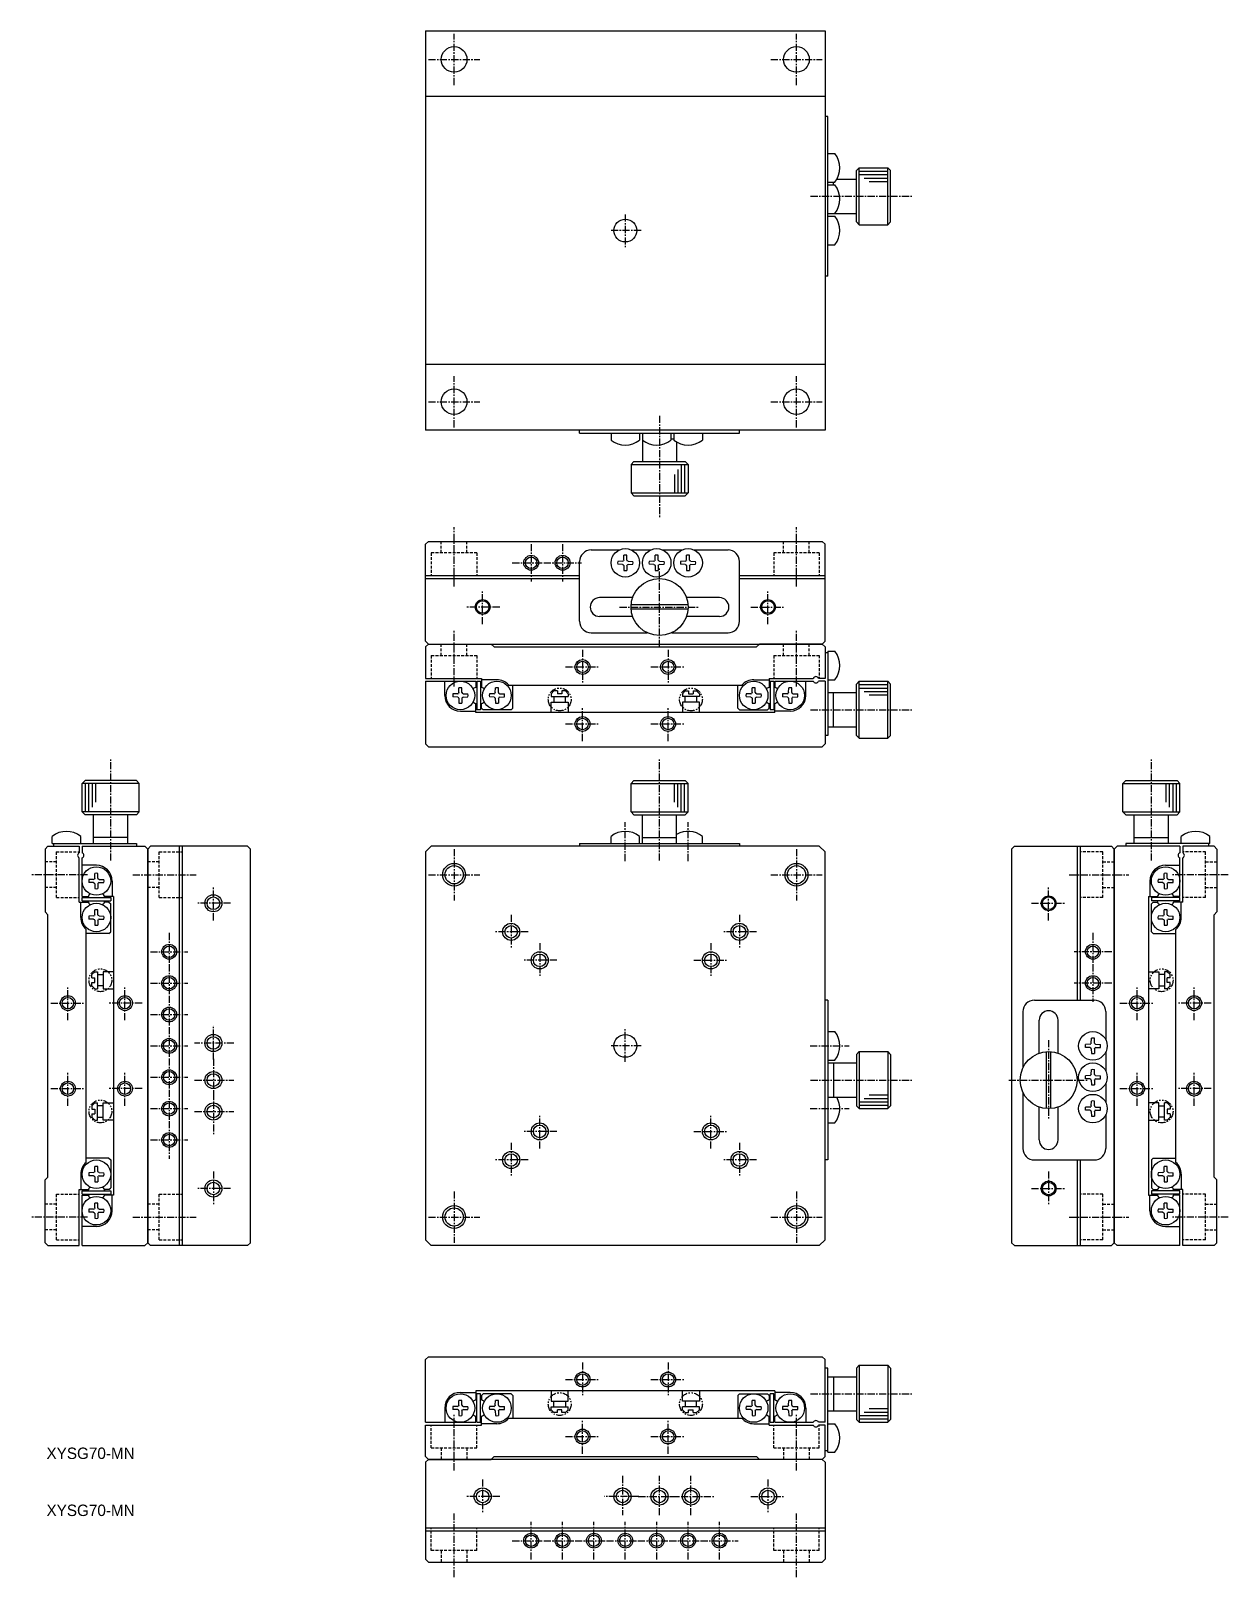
# Model space of a CAD drawing. Extents: x 83 to 293, y 48 to 319.
import ezdxf

# ---------------------------------------------------------------- set-up
doc = ezdxf.new("R2010")
doc.units = 0
for name, pattern in [('CENTER', [2, 1.25, -0.25, 0.25, -0.25]), ('DASHED', [0.75, 0.5, -0.25]), ('PHANTOM', [2.5, 1.25, -0.25, 0.25, -0.25, 0.25, -0.25])]:
    doc.linetypes.add(name, pattern=pattern)
doc.layers.get('0').update_dxf_attribs({"linetype": 'CONTINUOUS'})
doc.layers.add('CENTER', color=1, linetype='CENTER')

msp = doc.modelspace()

# ---------------------------------------------------------------- texts
at = {"color": 7, "linetype": 'CONTINUOUS'}
for p in [(86.05, 68.28), (86.05, 58.28)]:
    msp.add_text('XYSG70-MN', height=2, dxfattribs=at).set_placement(p)

# ---------------------------------------------------------------- linework, layer by layer
at = {"color": 7, "linetype": 'CONTINUOUS'}
for p, q in [((152.49, 318.63), (222.49, 318.63)), ((152.49, 318.63), (152.49, 248.63)), ((222.49, 318.63), (222.49, 248.63)), ((222.49, 307.13), (152.49, 307.13)), ((222.99, 303.63), (222.49, 303.63)), ((222.99, 275.63), (222.99, 303.63)), ((222.99, 297.13), (224.21, 297.13)), ((227.99, 294.13), (228.49, 294.63)), ((227.99, 285.13), (227.99, 294.13)), ((228.49, 284.63), (228.49, 294.63)), ((228.49, 294.63), (233.49, 294.63)), ((233.49, 284.63), (233.49, 294.63)), ((233.49, 294.63), (233.99, 294.13)), ((233.99, 285.13), (233.99, 294.13)), ((222.99, 292.13), (224.21, 292.13)), ((222.99, 291.63), (224.21, 291.63)), ((223.99, 291.63), (223.99, 292.13)), ((224.55, 292.63), (227.99, 292.63)), ((222.99, 286.63), (224.21, 286.63)), ((222.99, 286.13), (224.21, 286.13)), ((224.21, 286.63), (227.99, 286.63)), ((228.49, 284.63), (227.99, 285.13)), ((228.49, 284.63), (233.49, 284.63)), ((233.99, 285.13), (233.49, 284.63)), ((222.99, 281.13), (224.21, 281.13)), ((222.99, 275.63), (222.49, 275.63)), ((222.49, 260.13), (152.49, 260.13)), ((222.49, 248.63), (152.49, 248.63)), ((179.49, 248.13), (179.49, 248.63)), ((179.49, 248.13), (207.49, 248.13)), ((184.99, 248.13), (184.99, 246.9)), ((189.99, 248.13), (189.99, 246.9)), ((190.49, 248.13), (190.49, 246.9)), ((190.49, 246.9), (190.49, 243.13)), ((195.49, 248.13), (195.49, 246.9)), ((195.49, 247.13), (195.99, 247.13)), ((195.99, 248.13), (195.99, 246.9)), ((200.99, 248.13), (200.99, 246.9)), ((207.49, 248.13), (207.49, 248.63)), ((196.49, 246.56), (196.49, 243.13)), ((188.49, 242.63), (188.99, 243.13)), ((188.49, 242.63), (198.49, 242.63)), ((188.49, 242.63), (188.49, 237.63)), ((188.99, 243.13), (197.99, 243.13)), ((197.99, 243.13), (198.49, 242.63)), ((198.49, 242.63), (198.49, 237.63)), ((188.49, 237.63), (198.49, 237.63)), ((188.99, 237.13), (188.49, 237.63)), ((188.99, 237.13), (197.99, 237.13)), ((198.49, 237.63), (197.99, 237.13)), ((152.99, 229.13), (152.49, 228.63)), ((152.49, 211.63), (152.49, 228.63)), ((152.99, 229.13), (221.99, 229.13)), ((221.99, 229.13), (222.49, 228.63)), ((222.49, 211.63), (222.49, 228.63)), ((179.49, 215.13), (179.49, 225.63)), ((181.49, 227.63), (186.4, 227.63)), ((186.99, 225.65), (186.16, 225.64)), ((186.99, 225.1), (186.16, 225.12)), ((186.99, 225.65), (187.15, 225.72)), ((186.99, 225.1), (187.15, 225.03)), ((187.21, 225.86), (187.15, 225.72)), ((187.21, 224.89), (187.15, 225.03)), ((187.21, 225.86), (187.23, 226.7)), ((187.76, 225.86), (187.75, 226.7)), ((187.76, 225.86), (187.82, 225.72)), ((187.76, 224.89), (187.82, 225.03)), ((187.99, 225.65), (187.82, 225.72)), ((187.99, 225.1), (187.82, 225.03)), ((187.99, 225.65), (188.81, 225.64)), ((187.99, 225.1), (188.81, 225.12)), ((188.58, 227.63), (191.9, 227.63)), ((192.49, 225.65), (191.66, 225.64)), ((192.49, 225.1), (191.66, 225.12)), ((192.49, 225.65), (192.65, 225.72)), ((192.49, 225.1), (192.65, 225.03)), ((192.71, 225.86), (192.65, 225.72)), ((192.71, 224.89), (192.65, 225.03)), ((192.71, 225.86), (192.73, 226.7)), ((193.26, 225.86), (193.25, 226.7)), ((193.26, 225.86), (193.32, 225.72)), ((193.26, 224.89), (193.32, 225.03)), ((193.49, 225.65), (193.32, 225.72)), ((193.49, 225.1), (193.32, 225.03)), ((193.49, 225.65), (194.31, 225.64)), ((193.49, 225.1), (194.31, 225.12)), ((194.08, 227.63), (197.4, 227.63)), ((197.99, 225.65), (197.16, 225.64)), ((197.99, 225.1), (197.16, 225.12)), ((197.99, 225.65), (198.15, 225.72)), ((197.99, 225.1), (198.15, 225.03)), ((198.21, 225.86), (198.15, 225.72)), ((198.21, 224.89), (198.15, 225.03)), ((198.21, 225.86), (198.23, 226.7)), ((198.76, 225.86), (198.75, 226.7)), ((198.76, 225.86), (198.82, 225.72)), ((198.76, 224.89), (198.82, 225.03)), ((198.99, 225.65), (198.82, 225.72)), ((198.99, 225.1), (198.82, 225.03)), ((198.99, 225.65), (199.81, 225.64)), ((198.99, 225.1), (199.81, 225.12)), ((199.58, 227.63), (205.49, 227.63)), ((207.49, 215.13), (207.49, 225.63)), ((152.49, 223.13), (179.49, 223.13)), ((152.49, 222.63), (179.49, 222.63)), ((187.21, 224.89), (187.23, 224.05)), ((187.76, 224.89), (187.75, 224.05)), ((192.71, 224.89), (192.73, 224.05)), ((193.26, 224.89), (193.25, 224.05)), ((198.21, 224.89), (198.23, 224.05)), ((198.76, 224.89), (198.75, 224.05)), ((207.49, 223.13), (222.49, 223.13)), ((207.49, 222.63), (222.49, 222.63)), ((188.84, 219.28), (182.99, 219.28)), ((198.47, 218.03), (188.5, 218.03)), ((198.47, 217.23), (188.5, 217.23)), ((203.99, 219.28), (198.13, 219.28)), ((188.7, 215.98), (182.99, 215.98)), ((203.99, 215.98), (198.27, 215.98)), ((152.99, 211.13), (152.49, 211.63)), ((181.49, 213.13), (191.31, 213.13)), ((195.67, 213.13), (205.49, 213.13)), ((222.49, 211.63), (221.99, 211.13)), ((152.49, 210.63), (152.99, 211.13)), ((152.49, 210.63), (152.49, 205.13)), ((152.99, 211.13), (221.99, 211.13)), ((152.99, 211.13), (163.99, 211.13)), ((164.49, 210.63), (163.99, 211.13)), ((164.49, 210.63), (210.49, 210.63)), ((210.99, 211.13), (210.49, 210.63)), ((221.99, 211.13), (210.99, 211.13)), ((222.49, 210.63), (221.99, 211.13)), ((222.49, 210.63), (222.49, 205.13)), ((222.99, 209.63), (222.49, 209.63)), ((222.99, 209.88), (224.21, 209.88)), ((222.99, 209.88), (222.99, 195.13)), ((152.49, 205.13), (162.29, 205.13)), ((152.49, 204.63), (152.49, 193.63)), ((152.49, 204.63), (161.29, 204.63)), ((155.84, 202.13), (155.84, 204.63)), ((158.31, 202.62), (158.33, 203.45)), ((158.86, 202.62), (158.85, 203.45)), ((161.29, 204.63), (161.29, 203.54)), ((161.49, 204.63), (162.09, 204.63)), ((161.49, 204.63), (161.49, 199.63)), ((162.09, 204.63), (162.09, 199.63)), ((162.29, 205.13), (162.29, 203.54)), ((164.99, 204.88), (162.29, 204.88)), ((164.71, 202.62), (164.73, 203.45)), ((165.26, 202.62), (165.25, 203.45)), ((167.07, 203.93), (207.91, 203.93)), ((167.79, 199.93), (167.79, 203.93)), ((207.19, 199.93), (207.19, 203.93)), ((209.71, 202.62), (209.73, 203.45)), ((209.99, 204.88), (212.69, 204.88)), ((210.26, 202.62), (210.25, 203.45)), ((212.69, 205.13), (220.43, 205.13)), ((212.69, 205.13), (212.69, 203.54)), ((212.89, 204.63), (213.49, 204.63)), ((212.89, 204.63), (212.89, 199.63)), ((213.49, 204.63), (213.49, 199.63)), ((213.69, 204.63), (220.43, 204.63)), ((213.69, 204.63), (213.69, 203.54)), ((216.11, 202.62), (216.13, 203.45)), ((216.66, 202.62), (216.65, 203.45)), ((219.14, 202.13), (219.14, 204.63)), ((222.49, 205.13), (221.35, 205.13)), ((222.49, 204.63), (221.35, 204.63)), ((222.49, 204.63), (222.49, 193.63)), ((222.99, 204.88), (224.21, 204.88)), ((227.99, 204.13), (228.49, 204.63)), ((227.99, 195.13), (227.99, 204.13)), ((228.49, 194.63), (228.49, 204.63)), ((228.49, 204.63), (233.49, 204.63)), ((233.49, 194.63), (233.49, 204.63)), ((233.49, 204.63), (233.99, 204.13)), ((233.99, 195.13), (233.99, 204.13)), ((158.11, 202.4), (157.26, 202.39)), ((158.11, 201.85), (157.26, 201.87)), ((158.11, 202.4), (158.24, 202.46)), ((158.11, 201.85), (158.24, 201.79)), ((158.31, 202.62), (158.24, 202.46)), ((158.31, 201.63), (158.24, 201.79)), ((158.31, 201.63), (158.33, 200.8)), ((158.86, 201.63), (158.85, 200.8)), ((158.86, 202.62), (158.94, 202.46)), ((158.86, 201.63), (158.94, 201.79)), ((159.07, 202.4), (158.94, 202.46)), ((159.07, 201.85), (158.94, 201.79)), ((159.07, 202.4), (159.91, 202.39)), ((159.07, 201.85), (159.91, 201.87)), ((161.29, 199.13), (161.29, 200.71)), ((162.29, 199.93), (162.29, 200.71)), ((164.51, 202.4), (163.66, 202.39)), ((164.51, 201.85), (163.66, 201.87)), ((164.51, 202.4), (164.64, 202.46)), ((164.51, 201.85), (164.64, 201.79)), ((164.71, 202.62), (164.64, 202.46)), ((164.71, 201.63), (164.64, 201.79)), ((164.71, 201.63), (164.73, 200.8)), ((165.26, 201.63), (165.25, 200.8)), ((165.26, 202.62), (165.34, 202.46)), ((165.26, 201.63), (165.34, 201.79)), ((165.47, 202.4), (165.34, 202.46)), ((165.47, 201.85), (165.34, 201.79)), ((165.47, 202.4), (166.31, 202.39)), ((165.47, 201.85), (166.31, 201.87)), ((174.49, 202.43), (174.99, 202.93)), ((174.49, 202.43), (174.49, 201.93)), ((174.49, 201.93), (177.49, 201.93)), ((174.49, 200.93), (177.49, 200.93)), ((174.49, 199.13), (174.49, 200.93)), ((175.59, 202.93), (174.99, 202.93)), ((174.99, 201.93), (174.99, 200.93)), ((175.59, 202.93), (175.59, 202.43)), ((176.39, 202.43), (175.59, 202.43)), ((176.99, 202.93), (176.39, 202.93)), ((176.39, 202.93), (176.39, 202.43)), ((177.49, 202.43), (176.99, 202.93)), ((176.99, 200.93), (176.99, 201.93)), ((177.49, 202.43), (177.49, 201.93)), ((177.49, 200.93), (177.49, 199.13)), ((197.49, 202.43), (197.99, 202.93)), ((197.49, 202.43), (197.49, 201.93)), ((200.49, 201.93), (197.49, 201.93)), ((200.49, 200.93), (197.49, 200.93)), ((197.49, 200.93), (197.49, 199.13)), ((197.99, 202.93), (198.59, 202.93)), ((197.99, 200.93), (197.99, 201.93)), ((198.59, 202.93), (198.59, 202.43)), ((198.59, 202.43), (199.39, 202.43)), ((199.39, 202.93), (199.99, 202.93)), ((199.39, 202.93), (199.39, 202.43)), ((200.49, 202.43), (199.99, 202.93)), ((199.99, 201.93), (199.99, 200.93)), ((200.49, 202.43), (200.49, 201.93)), ((200.49, 199.13), (200.49, 200.93)), ((209.51, 202.4), (208.66, 202.39)), ((209.51, 201.85), (208.66, 201.87)), ((209.51, 202.4), (209.64, 202.46)), ((209.51, 201.85), (209.64, 201.79)), ((209.71, 202.62), (209.64, 202.46)), ((209.71, 201.63), (209.64, 201.79)), ((209.71, 201.63), (209.73, 200.8)), ((210.26, 201.63), (210.25, 200.8)), ((210.26, 202.62), (210.34, 202.46)), ((210.26, 201.63), (210.34, 201.79)), ((210.47, 202.4), (210.34, 202.46)), ((210.47, 201.85), (210.34, 201.79)), ((210.47, 202.4), (211.31, 202.39)), ((210.47, 201.85), (211.31, 201.87)), ((212.69, 199.93), (212.69, 200.71)), ((213.69, 199.13), (213.69, 200.71)), ((215.91, 202.4), (215.06, 202.39)), ((215.91, 201.85), (215.06, 201.87)), ((215.91, 202.4), (216.04, 202.46)), ((215.91, 201.85), (216.04, 201.79)), ((216.11, 202.62), (216.04, 202.46)), ((216.11, 201.63), (216.04, 201.79)), ((216.11, 201.63), (216.13, 200.8)), ((216.66, 201.63), (216.65, 200.8)), ((216.66, 202.62), (216.74, 202.46)), ((216.66, 201.63), (216.74, 201.79)), ((216.87, 202.4), (216.74, 202.46)), ((216.87, 201.85), (216.74, 201.79)), ((216.87, 202.4), (217.71, 202.39)), ((216.87, 201.85), (217.71, 201.87)), ((222.99, 202.63), (227.99, 202.63)), ((223.99, 196.63), (223.99, 202.63)), ((158.59, 199.38), (161.29, 199.38)), ((213.69, 199.13), (161.29, 199.13)), ((162.09, 199.63), (161.49, 199.63)), ((162.29, 199.93), (162.59, 199.63)), ((167.49, 199.63), (162.59, 199.63)), ((167.79, 199.93), (167.49, 199.63)), ((207.19, 199.93), (207.49, 199.63)), ((207.49, 199.63), (212.39, 199.63)), ((212.69, 199.93), (212.39, 199.63)), ((213.49, 199.63), (212.89, 199.63)), ((216.39, 199.38), (213.69, 199.38)), ((222.99, 196.63), (227.99, 196.63)), ((152.49, 193.63), (152.99, 193.13)), ((152.99, 193.13), (221.99, 193.13)), ((222.49, 193.63), (221.99, 193.13)), ((222.99, 195.13), (222.49, 195.13)), ((228.49, 194.63), (227.99, 195.13)), ((228.49, 194.63), (233.49, 194.63)), ((233.99, 195.13), (233.49, 194.63)), ((92.3, 186.7), (92.8, 187.2)), ((101.8, 187.2), (92.8, 187.2)), ((101.8, 187.2), (102.3, 186.7)), ((188.99, 187.2), (188.49, 186.7)), ((188.99, 187.2), (197.99, 187.2)), ((198.49, 186.7), (197.99, 187.2)), ((275.18, 187.2), (274.68, 186.7)), ((275.18, 187.2), (284.18, 187.2)), ((284.68, 186.7), (284.18, 187.2)), ((102.3, 186.7), (92.3, 186.7)), ((92.3, 181.7), (92.3, 186.7)), ((102.3, 181.7), (102.3, 186.7)), ((188.49, 186.7), (198.49, 186.7)), ((188.49, 181.7), (188.49, 186.7)), ((198.49, 181.7), (198.49, 186.7)), ((274.68, 186.7), (284.68, 186.7)), ((274.68, 181.7), (274.68, 186.7)), ((284.68, 181.7), (284.68, 186.7)), ((102.3, 181.7), (92.3, 181.7)), ((92.8, 181.2), (92.3, 181.7)), ((102.3, 181.7), (101.8, 181.2)), ((188.49, 181.7), (198.49, 181.7)), ((188.49, 181.7), (188.99, 181.2)), ((197.99, 181.2), (198.49, 181.7)), ((274.68, 181.7), (284.68, 181.7)), ((274.68, 181.7), (275.18, 181.2)), ((284.18, 181.2), (284.68, 181.7)), ((101.8, 181.2), (92.8, 181.2)), ((94.3, 176.2), (94.3, 181.2)), ((100.3, 176.2), (100.3, 181.2)), ((188.99, 181.2), (197.99, 181.2)), ((190.49, 176.2), (190.49, 181.2)), ((196.49, 176.2), (196.49, 181.2)), ((275.18, 181.2), (284.18, 181.2)), ((276.68, 176.2), (276.68, 181.2)), ((282.68, 176.2), (282.68, 181.2)), ((87.05, 176.2), (87.05, 177.42)), ((87.05, 176.2), (101.8, 176.2)), ((87.3, 176.2), (87.3, 175.7)), ((92.05, 176.2), (92.05, 177.42)), ((100.3, 177.2), (94.3, 177.2)), ((101.8, 176.2), (101.8, 175.7)), ((179.49, 176.2), (179.49, 175.7)), ((179.49, 176.2), (207.49, 176.2)), ((184.99, 176.2), (184.99, 177.42)), ((189.99, 176.2), (189.99, 177.42)), ((190.49, 177.2), (196.49, 177.2)), ((200.99, 176.2), (200.99, 177.42)), ((207.49, 176.2), (207.49, 175.7)), ((275.18, 176.2), (275.18, 175.7)), ((289.93, 176.2), (275.18, 176.2)), ((276.68, 177.2), (282.68, 177.2)), ((284.93, 176.2), (284.93, 177.42)), ((289.68, 176.2), (289.68, 175.7)), ((289.93, 176.2), (289.93, 177.42)), ((86.3, 175.7), (85.8, 175.2)), ((85.8, 175.2), (85.8, 164.2)), ((86.3, 175.7), (91.8, 175.7)), ((91.8, 175.7), (91.8, 174.56)), ((91.8, 165.9), (91.8, 173.64)), ((92.3, 175.7), (103.3, 175.7)), ((92.3, 175.7), (92.3, 174.56)), ((92.3, 166.9), (92.3, 173.64)), ((103.3, 175.7), (103.8, 175.2)), ((103.8, 175.2), (104.3, 175.7)), ((103.8, 175.2), (104.3, 175.7)), ((103.8, 106.2), (103.8, 175.2)), ((103.8, 175.2), (103.8, 106.2)), ((121.3, 175.7), (104.3, 175.7)), ((109.3, 175.7), (109.3, 105.7)), ((109.8, 175.7), (109.8, 105.7)), ((121.3, 175.7), (121.8, 175.2)), ((121.8, 106.2), (121.8, 175.2)), ((152.49, 174.7), (153.49, 175.7)), ((152.49, 174.7), (152.49, 106.7)), ((221.49, 175.7), (153.49, 175.7)), ((222.49, 174.7), (221.49, 175.7)), ((222.49, 106.7), (222.49, 174.7)), ((255.18, 175.2), (255.68, 175.7)), ((255.18, 175.2), (255.18, 106.2)), ((255.68, 175.7), (272.68, 175.7)), ((266.68, 175.7), (266.68, 148.7)), ((267.18, 175.7), (267.18, 148.7)), ((273.18, 175.2), (272.68, 175.7)), ((273.68, 175.7), (273.18, 175.2)), ((273.18, 106.2), (273.18, 175.2)), ((273.18, 175.2), (273.18, 106.2)), ((284.68, 175.7), (273.68, 175.7)), ((284.68, 175.7), (284.68, 174.56)), ((284.68, 166.9), (284.68, 173.64)), ((285.18, 175.7), (285.18, 174.56)), ((290.68, 175.7), (285.18, 175.7)), ((285.18, 165.9), (285.18, 173.64)), ((290.68, 175.7), (291.18, 175.2)), ((291.18, 175.2), (291.18, 164.2)), ((94.8, 172.35), (92.3, 172.35)), ((94.52, 170.08), (94.54, 170.93)), ((95.07, 170.08), (95.06, 170.93)), ((281.91, 170.08), (281.92, 170.93)), ((282.18, 172.35), (284.68, 172.35)), ((282.46, 170.08), (282.44, 170.93)), ((94.3, 169.88), (93.47, 169.86)), ((94.3, 169.33), (93.47, 169.34)), ((94.3, 169.88), (94.46, 169.95)), ((94.3, 169.33), (94.46, 169.25)), ((94.52, 170.08), (94.46, 169.95)), ((94.52, 169.12), (94.46, 169.25)), ((94.52, 169.12), (94.54, 168.28)), ((95.07, 169.12), (95.06, 168.28)), ((95.07, 170.08), (95.13, 169.95)), ((95.07, 169.12), (95.13, 169.25)), ((95.29, 169.88), (95.13, 169.95)), ((95.29, 169.33), (95.13, 169.25)), ((95.29, 169.88), (96.12, 169.86)), ((95.29, 169.33), (96.12, 169.34)), ((97.55, 169.6), (97.55, 166.9)), ((279.43, 169.6), (279.43, 166.9)), ((281.68, 169.88), (280.86, 169.86)), ((281.68, 169.33), (280.86, 169.34)), ((281.68, 169.88), (281.85, 169.95)), ((281.68, 169.33), (281.85, 169.25)), ((281.91, 170.08), (281.85, 169.95)), ((281.91, 169.12), (281.85, 169.25)), ((281.91, 169.12), (281.92, 168.28)), ((282.46, 169.12), (282.44, 168.28)), ((282.46, 170.08), (282.52, 169.95)), ((282.46, 169.12), (282.52, 169.25)), ((282.68, 169.88), (282.52, 169.95)), ((282.68, 169.33), (282.52, 169.25)), ((282.68, 169.88), (283.51, 169.86)), ((282.68, 169.33), (283.51, 169.34)), ((91.8, 165.9), (93.38, 165.9)), ((92.05, 163.2), (92.05, 165.9)), ((92.3, 166.9), (93.38, 166.9)), ((92.3, 166.1), (92.3, 166.7)), ((92.3, 166.7), (97.3, 166.7)), ((92.3, 166.1), (97.3, 166.1)), ((97.8, 166.9), (96.21, 166.9)), ((97, 165.9), (96.21, 165.9)), ((97, 165.9), (97.3, 165.6)), ((97.3, 166.7), (97.3, 166.1)), ((97.3, 160.7), (97.3, 165.6)), ((97.8, 166.9), (97.8, 114.5)), ((279.18, 166.9), (279.18, 114.5)), ((279.18, 166.9), (280.77, 166.9)), ((279.68, 166.7), (279.68, 166.1)), ((284.68, 166.7), (279.68, 166.7)), ((284.68, 166.1), (279.68, 166.1)), ((279.98, 165.9), (279.68, 165.6)), ((279.68, 160.7), (279.68, 165.6)), ((279.98, 165.9), (280.77, 165.9)), ((284.68, 166.9), (283.6, 166.9)), ((285.18, 165.9), (283.6, 165.9)), ((284.68, 166.1), (284.68, 166.7)), ((284.93, 163.2), (284.93, 165.9)), ((85.8, 164.2), (86.3, 163.7)), ((86.3, 117.7), (86.3, 163.7)), ((94.3, 163.48), (93.47, 163.46)), ((94.3, 162.93), (93.47, 162.94)), ((94.3, 163.48), (94.46, 163.55)), ((94.3, 162.93), (94.46, 162.85)), ((94.52, 163.68), (94.46, 163.55)), ((94.52, 162.72), (94.46, 162.85)), ((94.52, 163.68), (94.54, 164.53)), ((94.52, 162.72), (94.54, 161.88)), ((95.07, 163.68), (95.06, 164.53)), ((95.07, 162.72), (95.06, 161.88)), ((95.07, 163.68), (95.13, 163.55)), ((95.07, 162.72), (95.13, 162.85)), ((95.29, 163.48), (95.13, 163.55)), ((95.29, 162.93), (95.13, 162.85)), ((95.29, 163.48), (96.12, 163.46)), ((95.29, 162.93), (96.12, 162.94)), ((281.68, 163.48), (280.86, 163.46)), ((281.68, 162.93), (280.86, 162.94)), ((281.68, 163.48), (281.85, 163.55)), ((281.68, 162.93), (281.85, 162.85)), ((281.91, 163.68), (281.85, 163.55)), ((281.91, 162.72), (281.85, 162.85)), ((281.91, 163.68), (281.92, 164.53)), ((281.91, 162.72), (281.92, 161.88)), ((282.46, 163.68), (282.44, 164.53)), ((282.46, 162.72), (282.44, 161.88)), ((282.46, 163.68), (282.52, 163.55)), ((282.46, 162.72), (282.52, 162.85)), ((282.68, 163.48), (282.52, 163.55)), ((282.68, 162.93), (282.52, 162.85)), ((282.68, 163.48), (283.51, 163.46)), ((282.68, 162.93), (283.51, 162.94)), ((291.18, 164.2), (290.68, 163.7)), ((290.68, 117.7), (290.68, 163.7)), ((93, 120.28), (93, 161.12)), ((97, 160.4), (93, 160.4)), ((97, 160.4), (97.3, 160.7)), ((279.98, 160.4), (279.68, 160.7)), ((279.98, 160.4), (283.98, 160.4)), ((283.98, 120.28), (283.98, 161.12)), ((94.5, 153.7), (94, 153.2)), ((94, 152.6), (94, 153.2)), ((94, 152.6), (94.5, 152.6)), ((94, 151.2), (94, 151.8)), ((94, 151.8), (94.5, 151.8)), ((94.5, 153.7), (95, 153.7)), ((94.5, 151.8), (94.5, 152.6)), ((95, 153.7), (95, 150.7)), ((95, 153.2), (96, 153.2)), ((96, 153.7), (96, 150.7)), ((97.8, 153.7), (96, 153.7)), ((279.18, 153.7), (280.98, 153.7)), ((280.98, 153.7), (280.98, 150.7)), ((281.98, 153.2), (280.98, 153.2)), ((282.48, 153.7), (281.98, 153.7)), ((281.98, 153.7), (281.98, 150.7)), ((282.48, 153.7), (282.98, 153.2)), ((282.48, 151.8), (282.48, 152.6)), ((282.98, 152.6), (282.48, 152.6)), ((282.98, 151.8), (282.48, 151.8)), ((282.98, 152.6), (282.98, 153.2)), ((282.98, 151.2), (282.98, 151.8)), ((94.5, 150.7), (94, 151.2)), ((94.5, 150.7), (95, 150.7)), ((96, 151.2), (95, 151.2)), ((96, 150.7), (97.8, 150.7)), ((280.98, 150.7), (279.18, 150.7)), ((280.98, 151.2), (281.98, 151.2)), ((282.48, 150.7), (281.98, 150.7)), ((282.48, 150.7), (282.98, 151.2)), ((222.99, 148.7), (222.49, 148.7)), ((222.99, 148.7), (222.99, 120.7)), ((257.18, 146.7), (257.18, 136.88)), ((259.18, 148.7), (269.68, 148.7)), ((271.68, 146.7), (271.68, 141.79)), ((260.03, 139.49), (260.03, 145.2)), ((263.33, 139.35), (263.33, 145.2)), ((222.99, 143.2), (224.21, 143.2)), ((268.95, 140.98), (268.11, 140.96)), ((268.95, 140.98), (269.08, 141.04)), ((269.16, 141.2), (269.08, 141.04)), ((269.16, 141.2), (269.17, 142.03)), ((269.71, 141.2), (269.69, 142.03)), ((269.71, 141.2), (269.78, 141.04)), ((269.91, 140.98), (269.78, 141.04)), ((269.91, 140.98), (270.76, 140.96)), ((228.49, 139.7), (227.99, 139.2)), ((227.99, 139.2), (227.99, 130.2)), ((228.49, 139.7), (228.49, 129.7)), ((228.49, 139.7), (233.49, 139.7)), ((233.49, 139.7), (233.49, 129.7)), ((233.99, 139.2), (233.49, 139.7)), ((233.99, 139.2), (233.99, 130.2)), ((261.28, 129.72), (261.28, 139.69)), ((262.08, 129.72), (262.08, 139.69)), ((268.95, 140.43), (268.11, 140.44)), ((268.95, 140.43), (269.08, 140.37)), ((269.16, 140.2), (269.08, 140.37)), ((269.16, 140.2), (269.17, 139.38)), ((269.71, 140.2), (269.69, 139.38)), ((269.71, 140.2), (269.78, 140.37)), ((269.91, 140.43), (269.78, 140.37)), ((269.91, 140.43), (270.76, 140.44)), ((271.68, 139.61), (271.68, 136.29)), ((222.99, 138.2), (224.21, 138.2)), ((222.99, 137.7), (227.99, 137.7)), ((223.99, 137.7), (223.99, 131.7)), ((268.95, 135.48), (269.08, 135.54)), ((269.16, 135.7), (269.08, 135.54)), ((269.16, 135.7), (269.17, 136.53)), ((269.71, 135.7), (269.69, 136.53)), ((269.71, 135.7), (269.78, 135.54)), ((269.91, 135.48), (269.78, 135.54)), ((268.95, 135.48), (268.11, 135.46)), ((268.95, 134.93), (268.11, 134.94)), ((268.95, 134.93), (269.08, 134.87)), ((269.16, 134.7), (269.08, 134.87)), ((269.16, 134.7), (269.17, 133.88)), ((269.71, 134.7), (269.69, 133.88)), ((269.71, 134.7), (269.78, 134.87)), ((269.91, 134.93), (269.78, 134.87)), ((269.91, 135.48), (270.76, 135.46)), ((269.91, 134.93), (270.76, 134.94)), ((271.68, 134.11), (271.68, 130.79)), ((94.5, 130.7), (94, 130.2)), ((94, 130.2), (94, 129.6)), ((94.5, 130.7), (95, 130.7)), ((95, 127.7), (95, 130.7)), ((96, 130.2), (95, 130.2)), ((96, 127.7), (96, 130.7)), ((96, 130.7), (97.8, 130.7)), ((222.99, 131.7), (227.99, 131.7)), ((227.99, 130.2), (228.49, 129.7)), ((233.49, 129.7), (233.99, 130.2)), ((257.18, 132.52), (257.18, 122.7)), ((269.16, 130.2), (269.08, 130.04)), ((269.16, 130.2), (269.17, 131.03)), ((269.71, 130.2), (269.69, 131.03)), ((269.71, 130.2), (269.78, 130.04)), ((280.98, 130.7), (279.18, 130.7)), ((280.98, 127.7), (280.98, 130.7)), ((280.98, 130.2), (281.98, 130.2)), ((282.48, 130.7), (281.98, 130.7)), ((281.98, 127.7), (281.98, 130.7)), ((282.48, 130.7), (282.98, 130.2)), ((282.98, 130.2), (282.98, 129.6)), ((94, 129.6), (94.5, 129.6)), ((94, 128.8), (94, 128.2)), ((94, 128.8), (94.5, 128.8)), ((94.5, 127.7), (94, 128.2)), ((94.5, 129.6), (94.5, 128.8)), ((94.5, 127.7), (95, 127.7)), ((95, 128.2), (96, 128.2)), ((97.8, 127.7), (96, 127.7)), ((228.49, 129.7), (233.49, 129.7)), ((260.03, 124.2), (260.03, 129.92)), ((263.33, 124.2), (263.33, 130.06)), ((268.95, 129.98), (268.11, 129.96)), ((268.95, 129.43), (268.11, 129.44)), ((268.95, 129.98), (269.08, 130.04)), ((268.95, 129.43), (269.08, 129.37)), ((269.16, 129.2), (269.08, 129.37)), ((269.16, 129.2), (269.17, 128.38)), ((269.71, 129.2), (269.69, 128.38)), ((269.71, 129.2), (269.78, 129.37)), ((269.91, 129.98), (269.78, 130.04)), ((269.91, 129.43), (269.78, 129.37)), ((269.91, 129.98), (270.76, 129.96)), ((269.91, 129.43), (270.76, 129.44)), ((271.68, 128.61), (271.68, 122.7)), ((279.18, 127.7), (280.98, 127.7)), ((281.98, 128.2), (280.98, 128.2)), ((282.48, 127.7), (281.98, 127.7)), ((282.98, 129.6), (282.48, 129.6)), ((282.48, 129.6), (282.48, 128.8)), ((282.98, 128.8), (282.48, 128.8)), ((282.48, 127.7), (282.98, 128.2)), ((282.98, 128.8), (282.98, 128.2)), ((222.99, 127.2), (224.21, 127.2)), ((97, 121), (93, 121)), ((94.52, 118.68), (94.54, 119.53)), ((95.07, 118.68), (95.06, 119.53)), ((97, 121), (97.3, 120.7)), ((97.3, 120.7), (97.3, 115.8)), ((222.99, 120.7), (222.49, 120.7)), ((259.18, 120.7), (269.68, 120.7)), ((266.68, 120.7), (266.68, 105.7)), ((267.18, 120.7), (267.18, 105.7)), ((279.98, 121), (279.68, 120.7)), ((279.68, 120.7), (279.68, 115.8)), ((279.98, 121), (283.98, 121)), ((281.91, 118.68), (281.92, 119.53)), ((282.46, 118.68), (282.44, 119.53)), ((86.3, 117.7), (85.8, 117.2)), ((85.8, 106.2), (85.8, 117.2)), ((92.05, 118.2), (92.05, 115.5)), ((94.3, 118.48), (93.47, 118.46)), ((94.3, 117.93), (93.47, 117.94)), ((94.3, 118.48), (94.46, 118.55)), ((94.3, 117.93), (94.46, 117.85)), ((94.52, 118.68), (94.46, 118.55)), ((94.52, 117.72), (94.46, 117.85)), ((94.52, 117.72), (94.54, 116.88)), ((95.07, 117.72), (95.06, 116.88)), ((95.07, 118.68), (95.13, 118.55)), ((95.07, 117.72), (95.13, 117.85)), ((95.29, 118.48), (95.13, 118.55)), ((95.29, 117.93), (95.13, 117.85)), ((95.29, 118.48), (96.12, 118.46)), ((95.29, 117.93), (96.12, 117.94)), ((281.68, 118.48), (280.86, 118.46)), ((281.68, 117.93), (280.86, 117.94)), ((281.68, 118.48), (281.85, 118.55)), ((281.68, 117.93), (281.85, 117.85)), ((281.91, 118.68), (281.85, 118.55)), ((281.91, 117.72), (281.85, 117.85)), ((281.91, 117.72), (281.92, 116.88)), ((282.46, 117.72), (282.44, 116.88)), ((282.46, 118.68), (282.52, 118.55)), ((282.46, 117.72), (282.52, 117.85)), ((282.68, 118.48), (282.52, 118.55)), ((282.68, 117.93), (282.52, 117.85)), ((282.68, 118.48), (283.51, 118.46)), ((282.68, 117.93), (283.51, 117.94)), ((284.93, 118.2), (284.93, 115.5)), ((290.68, 117.7), (291.18, 117.2)), ((291.18, 106.2), (291.18, 117.2)), ((91.8, 115.5), (93.38, 115.5)), ((91.8, 105.7), (91.8, 115.5)), ((92.3, 114.7), (92.3, 115.3)), ((92.3, 115.3), (97.3, 115.3)), ((92.3, 114.7), (97.3, 114.7)), ((92.3, 114.5), (93.38, 114.5)), ((92.3, 105.7), (92.3, 114.5)), ((97, 115.5), (96.21, 115.5)), ((97.8, 114.5), (96.21, 114.5)), ((97, 115.5), (97.3, 115.8)), ((97.3, 115.3), (97.3, 114.7)), ((97.55, 111.8), (97.55, 114.5)), ((279.18, 114.5), (280.77, 114.5)), ((279.43, 111.8), (279.43, 114.5)), ((279.98, 115.5), (279.68, 115.8)), ((279.68, 115.3), (279.68, 114.7)), ((284.68, 115.3), (279.68, 115.3)), ((284.68, 114.7), (279.68, 114.7)), ((279.98, 115.5), (280.77, 115.5)), ((285.18, 115.5), (283.6, 115.5)), ((284.68, 114.5), (283.6, 114.5)), ((284.68, 114.7), (284.68, 115.3)), ((284.68, 105.7), (284.68, 114.5)), ((285.18, 105.7), (285.18, 115.5)), ((94.3, 112.08), (93.47, 112.06)), ((94.3, 111.53), (93.47, 111.54)), ((94.3, 112.08), (94.46, 112.15)), ((94.3, 111.53), (94.46, 111.45)), ((94.52, 112.28), (94.46, 112.15)), ((94.52, 111.32), (94.46, 111.45)), ((94.52, 112.28), (94.54, 113.13)), ((94.52, 111.32), (94.54, 110.48)), ((95.07, 112.28), (95.06, 113.13)), ((95.07, 111.32), (95.06, 110.48)), ((95.07, 112.28), (95.13, 112.15)), ((95.07, 111.32), (95.13, 111.45)), ((95.29, 112.08), (95.13, 112.15)), ((95.29, 111.53), (95.13, 111.45)), ((95.29, 112.08), (96.12, 112.06)), ((95.29, 111.53), (96.12, 111.54)), ((281.68, 112.08), (280.86, 112.06)), ((281.68, 111.53), (280.86, 111.54)), ((281.68, 112.08), (281.85, 112.15)), ((281.68, 111.53), (281.85, 111.45)), ((281.91, 112.28), (281.85, 112.15)), ((281.91, 111.32), (281.85, 111.45)), ((281.91, 112.28), (281.92, 113.13)), ((281.91, 111.32), (281.92, 110.48)), ((282.46, 112.28), (282.44, 113.13)), ((282.46, 111.32), (282.44, 110.48)), ((282.46, 112.28), (282.52, 112.15)), ((282.46, 111.32), (282.52, 111.45)), ((282.68, 112.08), (282.52, 112.15)), ((282.68, 111.53), (282.52, 111.45)), ((282.68, 112.08), (283.51, 112.06)), ((282.68, 111.53), (283.51, 111.54)), ((94.8, 109.05), (92.3, 109.05)), ((282.18, 109.05), (284.68, 109.05)), ((86.3, 105.7), (85.8, 106.2)), ((103.3, 105.7), (103.8, 106.2)), ((104.3, 105.7), (103.8, 106.2)), ((103.8, 106.2), (104.3, 105.7)), ((103.8, 106.2), (104.3, 105.7)), ((103.8, 106.2), (104.3, 105.7)), ((121.8, 106.2), (121.3, 105.7)), ((121.3, 105.7), (121.8, 106.2)), ((153.49, 105.7), (152.49, 106.7)), ((222.49, 106.7), (221.49, 105.7)), ((255.68, 105.7), (255.18, 106.2)), ((273.18, 106.2), (272.68, 105.7)), ((273.68, 105.7), (273.18, 106.2)), ((290.68, 105.7), (291.18, 106.2)), ((86.3, 105.7), (91.8, 105.7)), ((92.3, 105.7), (103.3, 105.7)), ((121.3, 105.7), (104.3, 105.7)), ((221.49, 105.7), (153.49, 105.7)), ((255.68, 105.7), (272.68, 105.7)), ((284.68, 105.7), (273.68, 105.7)), ((290.68, 105.7), (285.18, 105.7)), ((152.49, 85.71), (152.99, 86.21)), ((152.49, 74.71), (152.49, 85.71)), ((152.99, 86.21), (221.99, 86.21)), ((222.49, 85.71), (221.99, 86.21)), ((222.49, 74.71), (222.49, 85.71)), ((222.99, 84.21), (222.49, 84.21)), ((222.99, 69.46), (222.99, 84.21)), ((228.49, 84.71), (227.99, 84.21)), ((227.99, 84.21), (227.99, 75.21)), ((228.49, 84.71), (228.49, 74.71)), ((228.49, 84.71), (233.49, 84.71)), ((233.49, 84.71), (233.49, 74.71)), ((233.99, 84.21), (233.49, 84.71)), ((233.99, 84.21), (233.99, 75.21)), ((222.99, 82.71), (227.99, 82.71)), ((223.99, 82.71), (223.99, 76.71)), ((158.59, 79.96), (161.29, 79.96)), ((213.69, 80.21), (161.29, 80.21)), ((161.29, 80.21), (161.29, 78.62)), ((162.09, 79.71), (161.49, 79.71)), ((161.49, 74.71), (161.49, 79.71)), ((162.09, 74.71), (162.09, 79.71)), ((162.29, 79.41), (162.59, 79.71)), ((162.29, 79.41), (162.29, 78.62)), ((167.49, 79.71), (162.59, 79.71)), ((167.79, 79.41), (167.49, 79.71)), ((167.79, 79.41), (167.79, 75.41)), ((174.49, 80.21), (174.49, 78.41)), ((177.49, 78.41), (177.49, 80.21)), ((197.49, 78.41), (197.49, 80.21)), ((200.49, 80.21), (200.49, 78.41)), ((207.19, 79.41), (207.49, 79.71)), ((207.19, 79.41), (207.19, 75.41)), ((207.49, 79.71), (212.39, 79.71)), ((212.69, 79.41), (212.39, 79.71)), ((212.69, 79.41), (212.69, 78.62)), ((213.49, 79.71), (212.89, 79.71)), ((212.89, 74.71), (212.89, 79.71)), ((213.49, 74.71), (213.49, 79.71)), ((213.69, 80.21), (213.69, 78.62)), ((216.39, 79.96), (213.69, 79.96)), ((155.84, 77.21), (155.84, 74.71)), ((158.11, 77.48), (157.26, 77.47)), ((158.11, 76.93), (157.26, 76.95)), ((158.11, 77.48), (158.24, 77.54)), ((158.11, 76.93), (158.24, 76.87)), ((158.31, 77.71), (158.24, 77.54)), ((158.31, 76.71), (158.24, 76.87)), ((158.31, 77.71), (158.33, 78.53)), ((158.31, 76.71), (158.33, 75.88)), ((158.86, 77.71), (158.85, 78.53)), ((158.86, 76.71), (158.85, 75.88)), ((158.86, 77.71), (158.94, 77.54)), ((158.86, 76.71), (158.94, 76.87)), ((159.07, 77.48), (158.94, 77.54)), ((159.07, 76.93), (158.94, 76.87)), ((159.07, 77.48), (159.91, 77.47)), ((159.07, 76.93), (159.91, 76.95)), ((164.51, 77.48), (163.66, 77.47)), ((164.51, 76.93), (163.66, 76.95)), ((164.51, 77.48), (164.64, 77.54)), ((164.51, 76.93), (164.64, 76.87)), ((164.71, 77.71), (164.64, 77.54)), ((164.71, 76.71), (164.64, 76.87)), ((164.71, 77.71), (164.73, 78.53)), ((164.71, 76.71), (164.73, 75.88)), ((165.26, 77.71), (165.25, 78.53)), ((165.26, 76.71), (165.25, 75.88)), ((165.26, 77.71), (165.34, 77.54)), ((165.26, 76.71), (165.34, 76.87)), ((165.47, 77.48), (165.34, 77.54)), ((165.47, 76.93), (165.34, 76.87)), ((165.47, 77.48), (166.31, 77.47)), ((165.47, 76.93), (166.31, 76.95)), ((174.49, 78.41), (177.49, 78.41)), ((174.49, 76.91), (174.49, 77.41)), ((174.49, 77.41), (177.49, 77.41)), ((174.49, 76.91), (174.99, 76.41)), ((174.99, 77.41), (174.99, 78.41)), ((175.59, 76.41), (174.99, 76.41)), ((176.39, 76.91), (175.59, 76.91)), ((175.59, 76.41), (175.59, 76.91)), ((176.39, 76.41), (176.39, 76.91)), ((176.99, 76.41), (176.39, 76.41)), ((176.99, 78.41), (176.99, 77.41)), ((177.49, 76.91), (176.99, 76.41)), ((177.49, 76.91), (177.49, 77.41)), ((200.49, 78.41), (197.49, 78.41)), ((197.49, 76.91), (197.49, 77.41)), ((200.49, 77.41), (197.49, 77.41)), ((197.49, 76.91), (197.99, 76.41)), ((197.99, 78.41), (197.99, 77.41)), ((197.99, 76.41), (198.59, 76.41)), ((198.59, 76.41), (198.59, 76.91)), ((198.59, 76.91), (199.39, 76.91)), ((199.39, 76.41), (199.39, 76.91)), ((199.39, 76.41), (199.99, 76.41)), ((199.99, 77.41), (199.99, 78.41)), ((200.49, 76.91), (199.99, 76.41)), ((200.49, 76.91), (200.49, 77.41)), ((209.51, 77.48), (208.66, 77.47)), ((209.51, 76.93), (208.66, 76.95)), ((209.51, 77.48), (209.64, 77.54)), ((209.51, 76.93), (209.64, 76.87)), ((209.71, 77.71), (209.64, 77.54)), ((209.71, 76.71), (209.64, 76.87)), ((209.71, 77.71), (209.73, 78.53)), ((209.71, 76.71), (209.73, 75.88)), ((210.26, 77.71), (210.25, 78.53)), ((210.26, 76.71), (210.25, 75.88)), ((210.26, 77.71), (210.34, 77.54)), ((210.26, 76.71), (210.34, 76.87)), ((210.47, 77.48), (210.34, 77.54)), ((210.47, 76.93), (210.34, 76.87)), ((210.47, 77.48), (211.31, 77.47)), ((210.47, 76.93), (211.31, 76.95)), ((215.91, 77.48), (215.06, 77.47)), ((215.91, 76.93), (215.06, 76.95)), ((215.91, 77.48), (216.04, 77.54)), ((215.91, 76.93), (216.04, 76.87)), ((216.11, 77.71), (216.04, 77.54)), ((216.11, 76.71), (216.04, 76.87)), ((216.11, 77.71), (216.13, 78.53)), ((216.11, 76.71), (216.13, 75.88)), ((216.66, 77.71), (216.65, 78.53)), ((216.66, 76.71), (216.65, 75.88)), ((216.66, 77.71), (216.74, 77.54)), ((216.66, 76.71), (216.74, 76.87)), ((216.87, 77.48), (216.74, 77.54)), ((216.87, 76.93), (216.74, 76.87)), ((216.87, 77.48), (217.71, 77.47)), ((216.87, 76.93), (217.71, 76.95)), ((219.14, 77.21), (219.14, 74.71)), ((222.99, 76.71), (227.99, 76.71)), ((152.49, 74.71), (161.29, 74.71)), ((152.49, 68.71), (152.49, 74.21)), ((152.49, 74.21), (162.29, 74.21)), ((161.29, 74.71), (161.29, 75.79)), ((161.49, 74.71), (162.09, 74.71)), ((162.29, 74.21), (162.29, 75.79)), ((164.99, 74.46), (162.29, 74.46)), ((167.07, 75.41), (207.91, 75.41)), ((209.99, 74.46), (212.69, 74.46)), ((212.69, 74.21), (212.69, 75.79)), ((212.69, 74.21), (220.43, 74.21)), ((212.89, 74.71), (213.49, 74.71)), ((213.69, 74.71), (213.69, 75.79)), ((213.69, 74.71), (220.43, 74.71)), ((222.49, 74.71), (221.35, 74.71)), ((222.49, 74.21), (221.35, 74.21)), ((222.49, 68.71), (222.49, 74.21)), ((222.99, 74.46), (224.21, 74.46)), ((227.99, 75.21), (228.49, 74.71)), ((228.49, 74.71), (233.49, 74.71)), ((233.49, 74.71), (233.99, 75.21)), ((152.49, 68.71), (152.99, 68.21)), ((152.49, 67.71), (152.99, 68.21)), ((221.99, 68.21), (152.99, 68.21)), ((152.99, 68.21), (163.99, 68.21)), ((164.49, 68.71), (163.99, 68.21)), ((164.49, 68.71), (210.49, 68.71)), ((210.99, 68.21), (210.49, 68.71)), ((221.99, 68.21), (210.99, 68.21)), ((222.49, 68.71), (221.99, 68.21)), ((221.99, 68.21), (222.49, 67.71)), ((222.49, 67.71), (221.99, 68.21)), ((222.99, 69.71), (222.49, 69.71)), ((222.99, 69.46), (224.21, 69.46)), ((152.49, 67.71), (152.49, 50.71)), ((222.49, 67.71), (222.49, 50.71)), ((152.49, 56.21), (222.49, 56.21)), ((152.49, 55.71), (222.49, 55.71)), ((152.99, 50.21), (152.49, 50.71)), ((152.99, 50.21), (152.49, 50.71)), ((152.99, 50.21), (221.99, 50.21)), ((222.49, 50.71), (221.99, 50.21)), ((221.99, 50.21), (222.49, 50.71)), ((221.99, 50.21), (222.49, 50.71)), ((221.99, 50.21), (222.49, 50.71))]:
    msp.add_line(p, q, dxfattribs=at)
at = {"color": 3, "linetype": 'CONTINUOUS'}
for p, q in [((228.49, 294.03), (233.49, 294.03)), ((228.49, 293.43), (233.49, 293.43)), ((229.35, 292.83), (233.49, 292.83)), ((230.22, 292.23), (233.49, 292.23)), ((196.69, 241.76), (196.69, 237.63)), ((197.29, 242.63), (197.29, 237.63)), ((197.89, 242.63), (197.89, 237.63)), ((196.09, 240.89), (196.09, 237.63)), ((228.49, 204.03), (233.49, 204.03)), ((228.49, 203.43), (233.49, 203.43)), ((229.35, 202.83), (233.49, 202.83)), ((230.22, 202.23), (233.49, 202.23)), ((92.9, 181.7), (92.9, 186.7)), ((93.5, 181.7), (93.5, 186.7)), ((94.1, 182.57), (94.1, 186.7)), ((94.7, 183.44), (94.7, 186.7)), ((196.09, 183.44), (196.09, 186.7)), ((196.69, 182.57), (196.69, 186.7)), ((197.29, 181.7), (197.29, 186.7)), ((197.89, 181.7), (197.89, 186.7)), ((282.28, 183.44), (282.28, 186.7)), ((282.88, 182.57), (282.88, 186.7)), ((283.48, 181.7), (283.48, 186.7)), ((284.08, 181.7), (284.08, 186.7)), ((228.49, 130.9), (233.49, 130.9)), ((228.49, 130.3), (233.49, 130.3)), ((229.35, 131.5), (233.49, 131.5)), ((230.22, 132.1), (233.49, 132.1)), ((228.49, 75.91), (233.49, 75.91)), ((229.35, 76.51), (233.49, 76.51)), ((230.22, 77.11), (233.49, 77.11)), ((228.49, 75.31), (233.49, 75.31))]:
    msp.add_line(p, q, dxfattribs=at)
at = {"color": 3, "linetype": 'DASHED'}
for p, q in [((155.24, 227.13), (155.24, 229.13)), ((159.74, 227.13), (159.74, 229.13)), ((215.24, 227.13), (215.24, 229.13)), ((219.74, 227.13), (219.74, 229.13)), ((153.49, 227.13), (153.49, 223.13)), ((161.49, 227.13), (153.49, 227.13)), ((161.49, 227.13), (161.49, 223.13)), ((213.49, 227.13), (213.49, 223.13)), ((221.49, 227.13), (213.49, 227.13)), ((221.49, 227.13), (221.49, 223.13)), ((153.49, 209.13), (153.49, 205.13)), ((153.49, 209.13), (161.49, 209.13)), ((155.24, 209.13), (155.24, 211.13)), ((159.74, 209.13), (159.74, 211.13)), ((161.49, 209.13), (161.49, 205.13)), ((213.49, 209.13), (213.49, 205.13)), ((213.49, 209.13), (221.49, 209.13)), ((215.24, 209.13), (215.24, 211.13)), ((219.74, 209.13), (219.74, 211.13)), ((221.49, 209.15), (221.49, 205.13)), ((87.77, 174.7), (91.8, 174.7)), ((87.8, 166.7), (87.8, 174.7)), ((105.8, 166.7), (105.8, 174.7)), ((105.8, 174.7), (109.8, 174.7)), ((271.18, 174.7), (267.18, 174.7)), ((271.18, 166.7), (271.18, 174.7)), ((289.18, 174.7), (285.18, 174.7)), ((289.18, 166.7), (289.18, 174.7)), ((87.8, 172.95), (85.8, 172.95)), ((105.8, 172.95), (103.8, 172.95)), ((271.18, 172.95), (273.18, 172.95)), ((289.18, 172.95), (291.18, 172.95)), ((87.8, 168.45), (85.8, 168.45)), ((105.8, 168.45), (103.8, 168.45)), ((271.18, 168.45), (273.18, 168.45)), ((289.18, 168.45), (291.18, 168.45)), ((87.79, 166.7), (91.8, 166.7)), ((105.8, 166.7), (109.8, 166.7)), ((271.18, 166.7), (267.18, 166.7)), ((289.18, 166.7), (285.18, 166.7)), ((87.79, 114.7), (91.8, 114.7)), ((87.8, 106.7), (87.8, 114.7)), ((105.8, 106.7), (105.8, 114.7)), ((105.8, 114.7), (109.8, 114.7)), ((271.18, 114.7), (267.18, 114.7)), ((271.18, 106.7), (271.18, 114.7)), ((289.18, 114.7), (285.18, 114.7)), ((289.18, 106.7), (289.18, 114.7)), ((87.8, 112.95), (85.8, 112.95)), ((105.8, 112.95), (103.8, 112.95)), ((271.18, 112.95), (273.18, 112.95)), ((289.18, 112.95), (291.18, 112.95)), ((87.8, 108.45), (85.8, 108.45)), ((105.8, 108.45), (103.8, 108.45)), ((271.18, 108.45), (273.18, 108.45)), ((289.18, 108.45), (291.18, 108.45)), ((87.79, 106.7), (91.8, 106.7)), ((105.8, 106.7), (109.8, 106.7)), ((271.18, 106.7), (267.18, 106.7)), ((289.18, 106.7), (285.18, 106.7)), ((153.49, 70.21), (153.49, 74.21)), ((161.49, 70.21), (161.49, 74.21)), ((213.49, 70.21), (213.49, 74.21)), ((221.49, 70.21), (221.49, 74.21)), ((153.49, 70.21), (161.49, 70.21)), ((155.24, 70.21), (155.24, 68.21)), ((159.74, 70.21), (159.74, 68.21)), ((213.49, 70.21), (221.49, 70.21)), ((215.24, 70.21), (215.24, 68.21)), ((219.74, 70.21), (219.74, 68.21)), ((153.49, 52.21), (153.49, 56.21)), ((161.49, 52.21), (161.49, 56.21)), ((213.49, 52.21), (213.49, 56.21)), ((221.49, 52.21), (221.49, 56.21)), ((161.49, 52.21), (153.49, 52.21)), ((155.24, 52.21), (155.24, 50.21)), ((159.74, 52.21), (159.74, 50.21)), ((221.49, 52.21), (213.49, 52.21)), ((215.24, 52.21), (215.24, 50.21)), ((219.74, 52.21), (219.74, 50.21))]:
    msp.add_line(p, q, dxfattribs=at)
at = {"color": 7, "linetype": 'CONTINUOUS'}
for centre, radius in [((157.49, 313.63), 2.25), ((157.49, 313.63), 2.25), ((217.49, 313.63), 2.25), ((187.49, 283.63), 2), ((157.49, 253.63), 2.25), ((217.49, 253.63), 2.25), ((187.49, 225.38), 2.5), ((192.99, 225.38), 2.5), ((198.49, 225.38), 2.5), ((170.99, 225.38), 1), ((176.49, 225.38), 1), ((193.49, 217.63), 5), ((162.49, 217.63), 1.1), ((212.49, 217.63), 1.1), ((179.99, 207.13), 1), ((194.99, 207.13), 1), ((158.59, 202.13), 2.5), ((164.99, 202.13), 2.5), ((209.99, 202.13), 2.5), ((216.39, 202.13), 2.5), ((179.99, 197.13), 1), ((194.99, 197.13), 1), ((94.8, 169.6), 2.5), ((157.49, 170.7), 1.6), ((217.49, 170.7), 1.6), ((282.18, 169.6), 2.5), ((94.8, 163.2), 2.5), ((115.3, 165.7), 1.1), ((261.68, 165.7), 1.1), ((282.18, 163.2), 2.5), ((167.49, 160.7), 1.1), ((207.49, 160.7), 1.1), ((107.55, 157.2), 1), ((269.43, 157.2), 1), ((172.49, 155.7), 1.1), ((202.49, 155.7), 1.1), ((107.55, 151.7), 1), ((269.43, 151.7), 1), ((89.8, 148.2), 1), ((99.8, 148.2), 1), ((277.18, 148.2), 1), ((287.18, 148.2), 1), ((107.55, 146.2), 1), ((107.55, 140.7), 1), ((115.3, 141.2), 1.1), ((187.49, 140.7), 2), ((269.43, 140.7), 2.5), ((261.68, 134.7), 5), ((107.55, 135.2), 1), ((115.3, 134.7), 1.1), ((269.43, 135.2), 2.5), ((89.8, 133.2), 1), ((99.8, 133.2), 1), ((277.18, 133.2), 1), ((287.18, 133.2), 1), ((107.55, 129.7), 1), ((115.3, 129.2), 1.1), ((269.43, 129.7), 2.5), ((107.55, 124.2), 1), ((172.49, 125.7), 1.1), ((202.49, 125.7), 1.1), ((94.8, 118.2), 2.5), ((167.49, 120.7), 1.1), ((207.49, 120.7), 1.1), ((282.18, 118.2), 2.5), ((115.3, 115.7), 1.1), ((261.68, 115.7), 1.1), ((94.8, 111.8), 2.5), ((282.18, 111.8), 2.5), ((157.49, 110.7), 1.6), ((217.49, 110.7), 1.6), ((179.99, 82.21), 1), ((194.99, 82.21), 1), ((158.59, 77.21), 2.5), ((164.99, 77.21), 2.5), ((209.99, 77.21), 2.5), ((216.39, 77.21), 2.5), ((179.99, 72.21), 1), ((194.99, 72.21), 1), ((162.49, 61.71), 1.1), ((186.99, 61.71), 1.1), ((193.49, 61.71), 1.1), ((198.99, 61.71), 1.1), ((212.49, 61.71), 1.1), ((170.99, 53.96), 1), ((176.49, 53.96), 1), ((181.99, 53.96), 1), ((187.49, 53.96), 1), ((192.99, 53.96), 1), ((198.49, 53.96), 1), ((203.99, 53.96), 1)]:
    msp.add_circle(centre, radius, dxfattribs=at)
at = {"color": 3, "linetype": 'CONTINUOUS'}
for centre, radius in [((170.99, 225.38), 1.3), ((176.49, 225.38), 1.3), ((162.49, 217.63), 1.3), ((212.49, 217.63), 1.3), ((179.99, 207.13), 1.3), ((194.99, 207.13), 1.3), ((179.99, 197.13), 1.3), ((194.99, 197.13), 1.3), ((157.49, 170.7), 2), ((217.49, 170.7), 2), ((115.3, 165.7), 1.5), ((261.68, 165.7), 1.3), ((167.49, 160.7), 1.5), ((207.49, 160.7), 1.5), ((107.55, 157.2), 1.3), ((269.43, 157.2), 1.3), ((172.49, 155.7), 1.5), ((202.49, 155.7), 1.5), ((107.55, 151.7), 1.3), ((269.43, 151.7), 1.3), ((89.8, 148.2), 1.3), ((99.8, 148.2), 1.3), ((277.18, 148.2), 1.3), ((287.18, 148.2), 1.3), ((107.55, 146.2), 1.3), ((107.55, 140.7), 1.3), ((115.3, 141.2), 1.5), ((107.55, 135.2), 1.3), ((115.3, 134.7), 1.5), ((89.8, 133.2), 1.3), ((99.8, 133.2), 1.3), ((277.18, 133.2), 1.3), ((287.18, 133.2), 1.3), ((107.55, 129.7), 1.3), ((115.3, 129.2), 1.5), ((107.55, 124.2), 1.3), ((172.49, 125.7), 1.5), ((202.49, 125.7), 1.5), ((167.49, 120.7), 1.5), ((207.49, 120.7), 1.5), ((115.3, 115.7), 1.5), ((261.68, 115.7), 1.3), ((157.49, 110.7), 2), ((217.49, 110.7), 2), ((179.99, 82.21), 1.3), ((194.99, 82.21), 1.3), ((179.99, 72.21), 1.3), ((194.99, 72.21), 1.3), ((162.49, 61.71), 1.5), ((186.99, 61.71), 1.5), ((193.49, 61.71), 1.5), ((198.99, 61.71), 1.5), ((212.49, 61.71), 1.5), ((170.99, 53.96), 1.3), ((176.49, 53.96), 1.3), ((181.99, 53.96), 1.3), ((187.49, 53.96), 1.3), ((192.99, 53.96), 1.3), ((198.49, 53.96), 1.3), ((203.99, 53.96), 1.3)]:
    msp.add_circle(centre, radius, dxfattribs=at)
at = {"color": 3, "linetype": 'PHANTOM'}
for centre in [(175.99, 201.43), (198.99, 201.43), (95.5, 152.2), (281.48, 152.2), (95.5, 129.2), (281.48, 129.2), (175.99, 77.91), (198.99, 77.91)]:
    msp.add_circle(centre, 2, dxfattribs=at)
at = {"color": 7, "linetype": 'CONTINUOUS'}
for centre, radius, start, end in [((221.09, 294.63), 4, 321.3178, 38.6822), ((221.09, 289.13), 4, 321.3178, 38.6822), ((221.09, 283.63), 4, 321.3178, 38.6822), ((187.49, 250.03), 4, 231.3178, 308.6822), ((192.99, 250.03), 4, 231.3178, 308.6822), ((198.49, 250.03), 4, 231.3178, 308.6822), ((181.49, 225.63), 2, 90, 180), ((187.49, 225.38), 1.35, 168.8959, 191.1041), ((187.49, 225.38), 1.35, 78.8959, 101.1041), ((187.49, 225.38), 1.35, 348.8959, 11.1041), ((192.99, 225.38), 1.35, 168.8959, 191.1041), ((192.99, 225.38), 1.35, 78.8959, 101.1041), ((192.99, 225.38), 1.35, 348.8959, 11.1041), ((198.49, 225.38), 1.35, 168.8959, 191.1041), ((198.49, 225.38), 1.35, 78.8959, 101.1041), ((198.49, 225.38), 1.35, 348.8959, 11.1041), ((205.49, 225.63), 2, 0, 90), ((187.49, 225.38), 1.35, 258.8959, 281.1041), ((192.99, 225.38), 1.35, 258.8959, 281.1041), ((198.49, 225.38), 1.35, 258.8959, 281.1041), ((182.99, 217.63), 1.65, 90, 270), ((203.99, 217.63), 1.65, 270, 90), ((181.49, 215.13), 2, 180, 270), ((205.49, 215.13), 2, 270, 0), ((221.09, 207.38), 4, 321.3178, 38.6822), ((158.59, 202.13), 1.35, 78.8959, 101.1041), ((161.79, 202.13), 1.5, 101.537, 130.5416), ((161.79, 202.13), 1.5, 49.4584, 78.463), ((164.99, 202.13), 1.35, 78.8959, 101.1041), ((164.99, 202.13), 2.75, 40.8851, 90), ((209.99, 202.13), 2.75, 90, 139.1149), ((209.99, 202.13), 1.35, 78.8959, 101.1041), ((213.19, 202.13), 1.5, 101.537, 130.5416), ((213.19, 202.13), 1.5, 49.4584, 78.463), ((216.39, 202.13), 1.35, 78.8959, 101.1041), ((220.89, 204.93), 0.5, 23.5782, 156.4218), ((220.89, 204.83), 0.5, 203.5782, 336.4218), ((158.59, 202.13), 2.75, 180, 270), ((158.59, 202.13), 1.35, 168.8959, 191.1041), ((158.59, 202.13), 1.35, 258.8959, 281.1041), ((158.59, 202.13), 1.35, 348.8959, 11.1041), ((161.79, 202.13), 1.5, 229.4584, 258.4631), ((161.79, 202.13), 1.5, 281.537, 310.5416), ((164.99, 202.13), 1.35, 168.8959, 191.1041), ((164.99, 202.13), 1.35, 258.8959, 281.1041), ((164.99, 202.13), 1.35, 348.8959, 11.1041), ((209.99, 202.13), 1.35, 168.8959, 191.1041), ((209.99, 202.13), 1.35, 258.8959, 281.1041), ((209.99, 202.13), 1.35, 348.8959, 11.1041), ((213.19, 202.13), 1.5, 229.4584, 258.4631), ((213.19, 202.13), 1.5, 281.537, 310.5416), ((216.39, 202.13), 1.35, 168.8959, 191.1041), ((216.39, 202.13), 1.35, 258.8959, 281.1041), ((216.39, 202.13), 2.75, 270, 0), ((216.39, 202.13), 1.35, 348.8959, 11.1041), ((89.55, 174.3), 4, 51.3178, 128.6822), ((187.49, 174.3), 4, 51.3178, 128.6822), ((198.49, 174.3), 4, 51.3178, 120), ((287.43, 174.3), 4, 51.3178, 128.6822), ((92, 174.1), 0.5, 113.5782, 246.4218), ((92.1, 174.1), 0.5, 293.5782, 66.4218), ((284.88, 174.1), 0.5, 113.5782, 246.4218), ((284.98, 174.1), 0.5, 293.5782, 66.4218), ((94.8, 169.6), 1.35, 78.8959, 101.1041), ((94.8, 169.6), 2.75, 0, 90), ((282.18, 169.6), 2.75, 90, 180), ((282.18, 169.6), 1.35, 78.8959, 101.1041), ((94.8, 169.6), 1.35, 168.8959, 191.1041), ((94.8, 169.6), 1.35, 258.8959, 281.1041), ((94.8, 169.6), 1.35, 348.8959, 11.1041), ((282.18, 169.6), 1.35, 168.8959, 191.1041), ((282.18, 169.6), 1.35, 258.8959, 281.1041), ((282.18, 169.6), 1.35, 348.8959, 11.1041), ((94.8, 166.4), 1.5, 139.4584, 168.463), ((94.8, 166.4), 1.5, 191.537, 220.5416), ((94.8, 166.4), 1.5, 11.537, 40.5416), ((94.8, 166.4), 1.5, 319.4584, 348.4631), ((282.18, 166.4), 1.5, 139.4584, 168.463), ((282.18, 166.4), 1.5, 191.5369, 220.5416), ((282.18, 166.4), 1.5, 11.537, 40.5416), ((282.18, 166.4), 1.5, 319.4584, 348.463), ((94.8, 163.2), 2.75, 180, 229.1149), ((94.8, 163.2), 1.35, 168.8959, 191.1041), ((94.8, 163.2), 1.35, 78.8959, 101.1041), ((94.8, 163.2), 1.35, 348.8959, 11.1041), ((282.18, 163.2), 1.35, 168.8959, 191.1041), ((282.18, 163.2), 1.35, 78.8959, 101.1041), ((282.18, 163.2), 1.35, 348.8959, 11.1041), ((282.18, 163.2), 2.75, 310.8851, 0), ((94.8, 163.2), 1.35, 258.8959, 281.1041), ((282.18, 163.2), 1.35, 258.8959, 281.1041), ((259.18, 146.7), 2, 90, 180), ((261.68, 145.2), 1.65, 0, 180), ((269.68, 146.7), 2, 0, 90), ((221.09, 140.7), 4, 321.3178, 38.6822), ((269.43, 140.7), 1.35, 168.8959, 191.1041), ((269.43, 140.7), 1.35, 78.8959, 101.1041), ((269.43, 140.7), 1.35, 348.8959, 11.1041), ((269.43, 140.7), 1.35, 258.8959, 281.1041), ((269.43, 135.2), 1.35, 78.8959, 101.1041), ((269.43, 135.2), 1.35, 168.8959, 191.1041), ((269.43, 135.2), 1.35, 258.8959, 281.1041), ((269.43, 135.2), 1.35, 348.8959, 11.1041), ((221.09, 129.7), 4, 321.3178, 30), ((269.43, 129.7), 1.35, 78.8959, 101.1041), ((269.43, 129.7), 1.35, 168.8959, 191.1041), ((269.43, 129.7), 1.35, 258.8959, 281.1041), ((269.43, 129.7), 1.35, 348.8959, 11.1041), ((259.18, 122.7), 2, 180, 270), ((261.68, 124.2), 1.65, 180, 0), ((269.68, 122.7), 2, 270, 0), ((94.8, 118.2), 2.75, 130.8851, 180), ((94.8, 118.2), 1.35, 78.8959, 101.1041), ((282.18, 118.2), 1.35, 78.8959, 101.1041), ((282.18, 118.2), 2.75, 0, 49.1149), ((94.8, 118.2), 1.35, 168.8959, 191.1041), ((94.8, 118.2), 1.35, 258.8959, 281.1041), ((94.8, 118.2), 1.35, 348.8959, 11.1041), ((282.18, 118.2), 1.35, 168.8959, 191.1041), ((282.18, 118.2), 1.35, 258.8959, 281.1041), ((282.18, 118.2), 1.35, 348.8959, 11.1041), ((94.8, 115), 1.5, 139.4584, 168.463), ((94.8, 115), 1.5, 191.537, 220.5416), ((94.8, 115), 1.5, 11.537, 40.5416), ((94.8, 115), 1.5, 319.4584, 348.4631), ((282.18, 115), 1.5, 139.4584, 168.463), ((282.18, 115), 1.5, 191.5369, 220.5416), ((282.18, 115), 1.5, 11.537, 40.5416), ((282.18, 115), 1.5, 319.4584, 348.463), ((94.8, 111.8), 1.35, 168.8959, 191.1041), ((94.8, 111.8), 1.35, 78.8959, 101.1041), ((94.8, 111.8), 2.75, 270, 0), ((94.8, 111.8), 1.35, 348.8959, 11.1041), ((282.18, 111.8), 2.75, 180, 270), ((282.18, 111.8), 1.35, 168.8959, 191.1041), ((282.18, 111.8), 1.35, 78.8959, 101.1041), ((282.18, 111.8), 1.35, 348.8959, 11.1041), ((94.8, 111.8), 1.35, 258.8959, 281.1041), ((282.18, 111.8), 1.35, 258.8959, 281.1041), ((158.59, 77.21), 2.75, 90, 180), ((161.79, 77.21), 1.5, 101.5369, 130.5416), ((161.79, 77.21), 1.5, 49.4584, 78.463), ((213.19, 77.21), 1.5, 101.5369, 130.5416), ((213.19, 77.21), 1.5, 49.4584, 78.463), ((216.39, 77.21), 2.75, 360, 90), ((158.59, 77.21), 1.35, 168.8959, 191.1041), ((158.59, 77.21), 1.35, 78.8959, 101.1041), ((158.59, 77.21), 1.35, 348.8959, 11.1041), ((161.79, 77.21), 1.5, 229.4584, 258.463), ((161.79, 77.21), 1.5, 281.537, 310.5416), ((164.99, 77.21), 1.35, 168.8959, 191.1041), ((164.99, 77.21), 1.35, 78.8959, 101.1041), ((164.99, 77.21), 1.35, 348.8959, 11.1041), ((209.99, 77.21), 1.35, 168.8959, 191.1041), ((209.99, 77.21), 1.35, 78.8959, 101.1041), ((209.99, 77.21), 1.35, 348.8959, 11.1041), ((213.19, 77.21), 1.5, 229.4584, 258.463), ((213.19, 77.21), 1.5, 281.537, 310.5416), ((216.39, 77.21), 1.35, 168.8959, 191.1041), ((216.39, 77.21), 1.35, 78.8959, 101.1041), ((216.39, 77.21), 1.35, 348.8959, 11.1041), ((158.59, 77.21), 1.35, 258.8959, 281.1041), ((164.99, 77.21), 1.35, 258.8959, 281.1041), ((164.99, 77.21), 2.75, 270, 319.1149), ((209.99, 77.21), 2.75, 220.8851, 270), ((209.99, 77.21), 1.35, 258.8959, 281.1041), ((216.39, 77.21), 1.35, 258.8959, 281.1041), ((220.89, 74.51), 0.5, 23.5782, 156.4218), ((220.89, 74.41), 0.5, 203.5782, 336.4218), ((221.09, 71.96), 4, 321.3178, 38.6822)]:
    msp.add_arc(centre, radius, start, end, dxfattribs=at)
at = {"layer": 'CENTER', "color": 1, "linetype": 'CENTER'}
for p, q in [((157.49, 309.13), (157.49, 318.13)), ((217.49, 309.13), (217.49, 318.13)), ((152.99, 313.63), (161.99, 313.63)), ((212.99, 313.63), (221.99, 313.63)), ((219.96, 289.63), (237.86, 289.63)), ((187.49, 286.44), (187.49, 280.49)), ((190.24, 283.63), (184.84, 283.63)), ((157.49, 249.13), (157.49, 258.13)), ((217.49, 249.13), (217.49, 258.13)), ((152.99, 253.63), (161.99, 253.63)), ((212.99, 253.63), (221.99, 253.63)), ((193.49, 251.15), (193.49, 233.26)), ((157.49, 221.23), (157.49, 231.66)), ((217.49, 221.23), (217.49, 231.66)), ((170.99, 228.68), (170.99, 222.08)), ((176.49, 228.68), (176.49, 222.08)), ((167.69, 225.38), (174.29, 225.38)), ((173.19, 225.38), (179.79, 225.38)), ((193.49, 210.63), (193.49, 224.63)), ((162.49, 214.63), (162.49, 220.63)), ((212.49, 214.63), (212.49, 220.63)), ((165.49, 217.63), (159.49, 217.63)), ((186.49, 217.63), (200.49, 217.63)), ((209.49, 217.63), (215.49, 217.63)), ((157.49, 203.68), (157.49, 213.6)), ((217.49, 203.68), (217.49, 213.6)), ((179.99, 210.13), (179.99, 204.13)), ((194.99, 210.13), (194.99, 204.13)), ((176.99, 207.13), (182.99, 207.13)), ((191.99, 207.13), (197.99, 207.13)), ((179.99, 194.13), (179.99, 200.13)), ((194.99, 194.13), (194.99, 200.13)), ((219.96, 199.63), (237.86, 199.63)), ((176.99, 197.15), (182.99, 197.15)), ((191.99, 197.13), (197.99, 197.13)), ((97.3, 173.18), (97.3, 191.07)), ((193.49, 173.18), (193.49, 191.07)), ((279.68, 173.18), (279.68, 191.07)), ((187.49, 173.09), (187.49, 179.91)), ((198.49, 173.09), (198.49, 179.91)), ((157.49, 175.2), (157.49, 166.2)), ((217.49, 175.2), (217.49, 166.2)), ((93.25, 170.7), (83.32, 170.7)), ((101.17, 170.7), (112.3, 170.7)), ((115.3, 162.7), (115.3, 168.7)), ((152.99, 170.7), (161.99, 170.7)), ((212.99, 170.7), (221.99, 170.7)), ((261.68, 162.7), (261.68, 168.7)), ((265.29, 170.7), (275.72, 170.7)), ((293.12, 170.7), (283.36, 170.7)), ((118.3, 165.7), (112.3, 165.7)), ((258.68, 165.7), (264.68, 165.7)), ((167.49, 163.7), (167.49, 157.7)), ((207.49, 163.7), (207.49, 157.7)), ((107.55, 160.5), (107.55, 153.9)), ((170.49, 160.7), (164.49, 160.7)), ((210.49, 160.7), (204.49, 160.7)), ((269.43, 160.5), (269.43, 153.9)), ((172.49, 158.7), (172.49, 152.7)), ((202.49, 158.7), (202.49, 152.7)), ((104.25, 157.2), (110.85, 157.2)), ((107.55, 155), (107.55, 148.4)), ((175.49, 155.7), (169.49, 155.7)), ((199.49, 155.7), (205.49, 155.7)), ((272.73, 157.2), (266.13, 157.2)), ((269.43, 155), (269.43, 148.4)), ((89.8, 145.2), (89.8, 151.2)), ((99.8, 145.2), (99.8, 151.2)), ((104.25, 151.7), (110.85, 151.7)), ((107.55, 149.5), (107.55, 142.9)), ((272.73, 151.7), (266.13, 151.7)), ((277.18, 145.2), (277.18, 151.2)), ((287.18, 145.2), (287.18, 151.2)), ((86.8, 148.2), (92.8, 148.2)), ((102.8, 148.2), (96.8, 148.2)), ((274.18, 148.2), (280.18, 148.2)), ((290.18, 148.2), (284.18, 148.2)), ((104.25, 146.2), (110.85, 146.2)), ((107.55, 144), (107.55, 137.4)), ((115.3, 138.31), (115.3, 144.33)), ((187.49, 137.89), (187.49, 143.84)), ((118.91, 141.2), (112, 141.2)), ((261.68, 141.7), (261.68, 127.7)), ((104.25, 140.7), (110.85, 140.7)), ((107.55, 138.5), (107.55, 131.9)), ((115.3, 138.44), (115.3, 130.7)), ((190.24, 140.7), (184.84, 140.7)), ((219.88, 140.7), (226.7, 140.7)), ((89.8, 130.2), (89.8, 136.2)), ((99.77, 130.2), (99.77, 136.2)), ((277.18, 130.2), (277.18, 136.2)), ((287.18, 130.2), (287.18, 136.2)), ((86.8, 133.2), (92.8, 133.2)), ((102.8, 133.2), (96.8, 133.2)), ((104.25, 135.2), (110.85, 135.2)), ((107.55, 133), (107.55, 126.4)), ((112, 134.7), (118.91, 134.7)), ((115.3, 132.94), (115.3, 125.2)), ((219.96, 134.7), (237.86, 134.7)), ((254.68, 134.7), (268.68, 134.7)), ((274.18, 133.2), (280.18, 133.2)), ((290.18, 133.2), (284.18, 133.2)), ((104.25, 129.7), (110.85, 129.7)), ((107.55, 127.5), (107.55, 120.9)), ((112, 129.2), (118.91, 129.2)), ((172.49, 122.7), (172.49, 128.7)), ((202.49, 122.7), (202.49, 128.7)), ((219.88, 129.7), (226.7, 129.7)), ((175.49, 125.7), (169.49, 125.7)), ((199.49, 125.7), (205.49, 125.7)), ((104.25, 124.2), (110.85, 124.2)), ((167.49, 123.7), (167.49, 117.7)), ((207.49, 123.7), (207.49, 117.7)), ((170.49, 120.7), (164.49, 120.7)), ((210.49, 120.7), (204.49, 120.7)), ((115.3, 118.7), (115.3, 112.7)), ((261.68, 118.7), (261.68, 112.7)), ((118.3, 115.7), (112.3, 115.7)), ((157.49, 115.2), (157.49, 106.2)), ((217.49, 115.2), (217.49, 106.2)), ((258.68, 115.7), (264.68, 115.7)), ((93.25, 110.7), (83.32, 110.7)), ((101.17, 110.7), (112.3, 110.7)), ((152.99, 110.7), (161.99, 110.7)), ((212.99, 110.7), (221.99, 110.7)), ((265.29, 110.7), (275.72, 110.7)), ((293.12, 110.7), (283.36, 110.7)), ((179.99, 85.21), (179.99, 79.21)), ((194.99, 85.21), (194.99, 79.21)), ((176.99, 82.21), (182.99, 82.21)), ((191.99, 82.21), (197.99, 82.21)), ((219.96, 79.71), (237.86, 79.71)), ((157.49, 66.27), (157.49, 76.03)), ((217.49, 66.27), (217.49, 76.03)), ((179.99, 69.21), (179.99, 75.21)), ((194.99, 69.21), (194.99, 75.21)), ((176.99, 72.21), (182.99, 72.21)), ((191.99, 72.21), (197.99, 72.21)), ((186.99, 65.32), (186.99, 58.41)), ((193.49, 58.41), (193.49, 65.32)), ((198.99, 58.41), (198.99, 65.32)), ((162.49, 64.71), (162.49, 58.71)), ((212.49, 64.71), (212.49, 58.71)), ((165.49, 61.71), (159.49, 61.71)), ((189.88, 61.71), (183.86, 61.71)), ((189.75, 61.71), (197.49, 61.71)), ((195.25, 61.71), (202.99, 61.71)), ((209.49, 61.71), (215.49, 61.71)), ((157.49, 47.58), (157.49, 58.71)), ((170.99, 50.66), (170.99, 57.26)), ((176.49, 50.66), (176.49, 57.26)), ((181.99, 50.66), (181.99, 57.26)), ((187.49, 50.66), (187.49, 57.26)), ((192.99, 50.66), (192.99, 57.26)), ((198.49, 50.66), (198.49, 57.26)), ((203.99, 50.66), (203.99, 57.26)), ((217.49, 47.58), (217.49, 58.71)), ((167.69, 53.96), (174.29, 53.96)), ((173.19, 53.96), (179.79, 53.96)), ((178.69, 53.96), (185.29, 53.96)), ((184.19, 53.96), (190.79, 53.96)), ((189.69, 53.96), (196.29, 53.96)), ((195.19, 53.96), (201.79, 53.96)), ((200.69, 53.96), (207.29, 53.96))]:
    msp.add_line(p, q, dxfattribs=at)

msp.set_redraw_order([(e.dxf.handle, doc.entitydb.next_handle()) for e in msp.query("TEXT MTEXT ATTDEF DIMENSION ARC_DIMENSION")])  # texts and dimensions are drawn at this point

doc.saveas('drawing.dxf')
